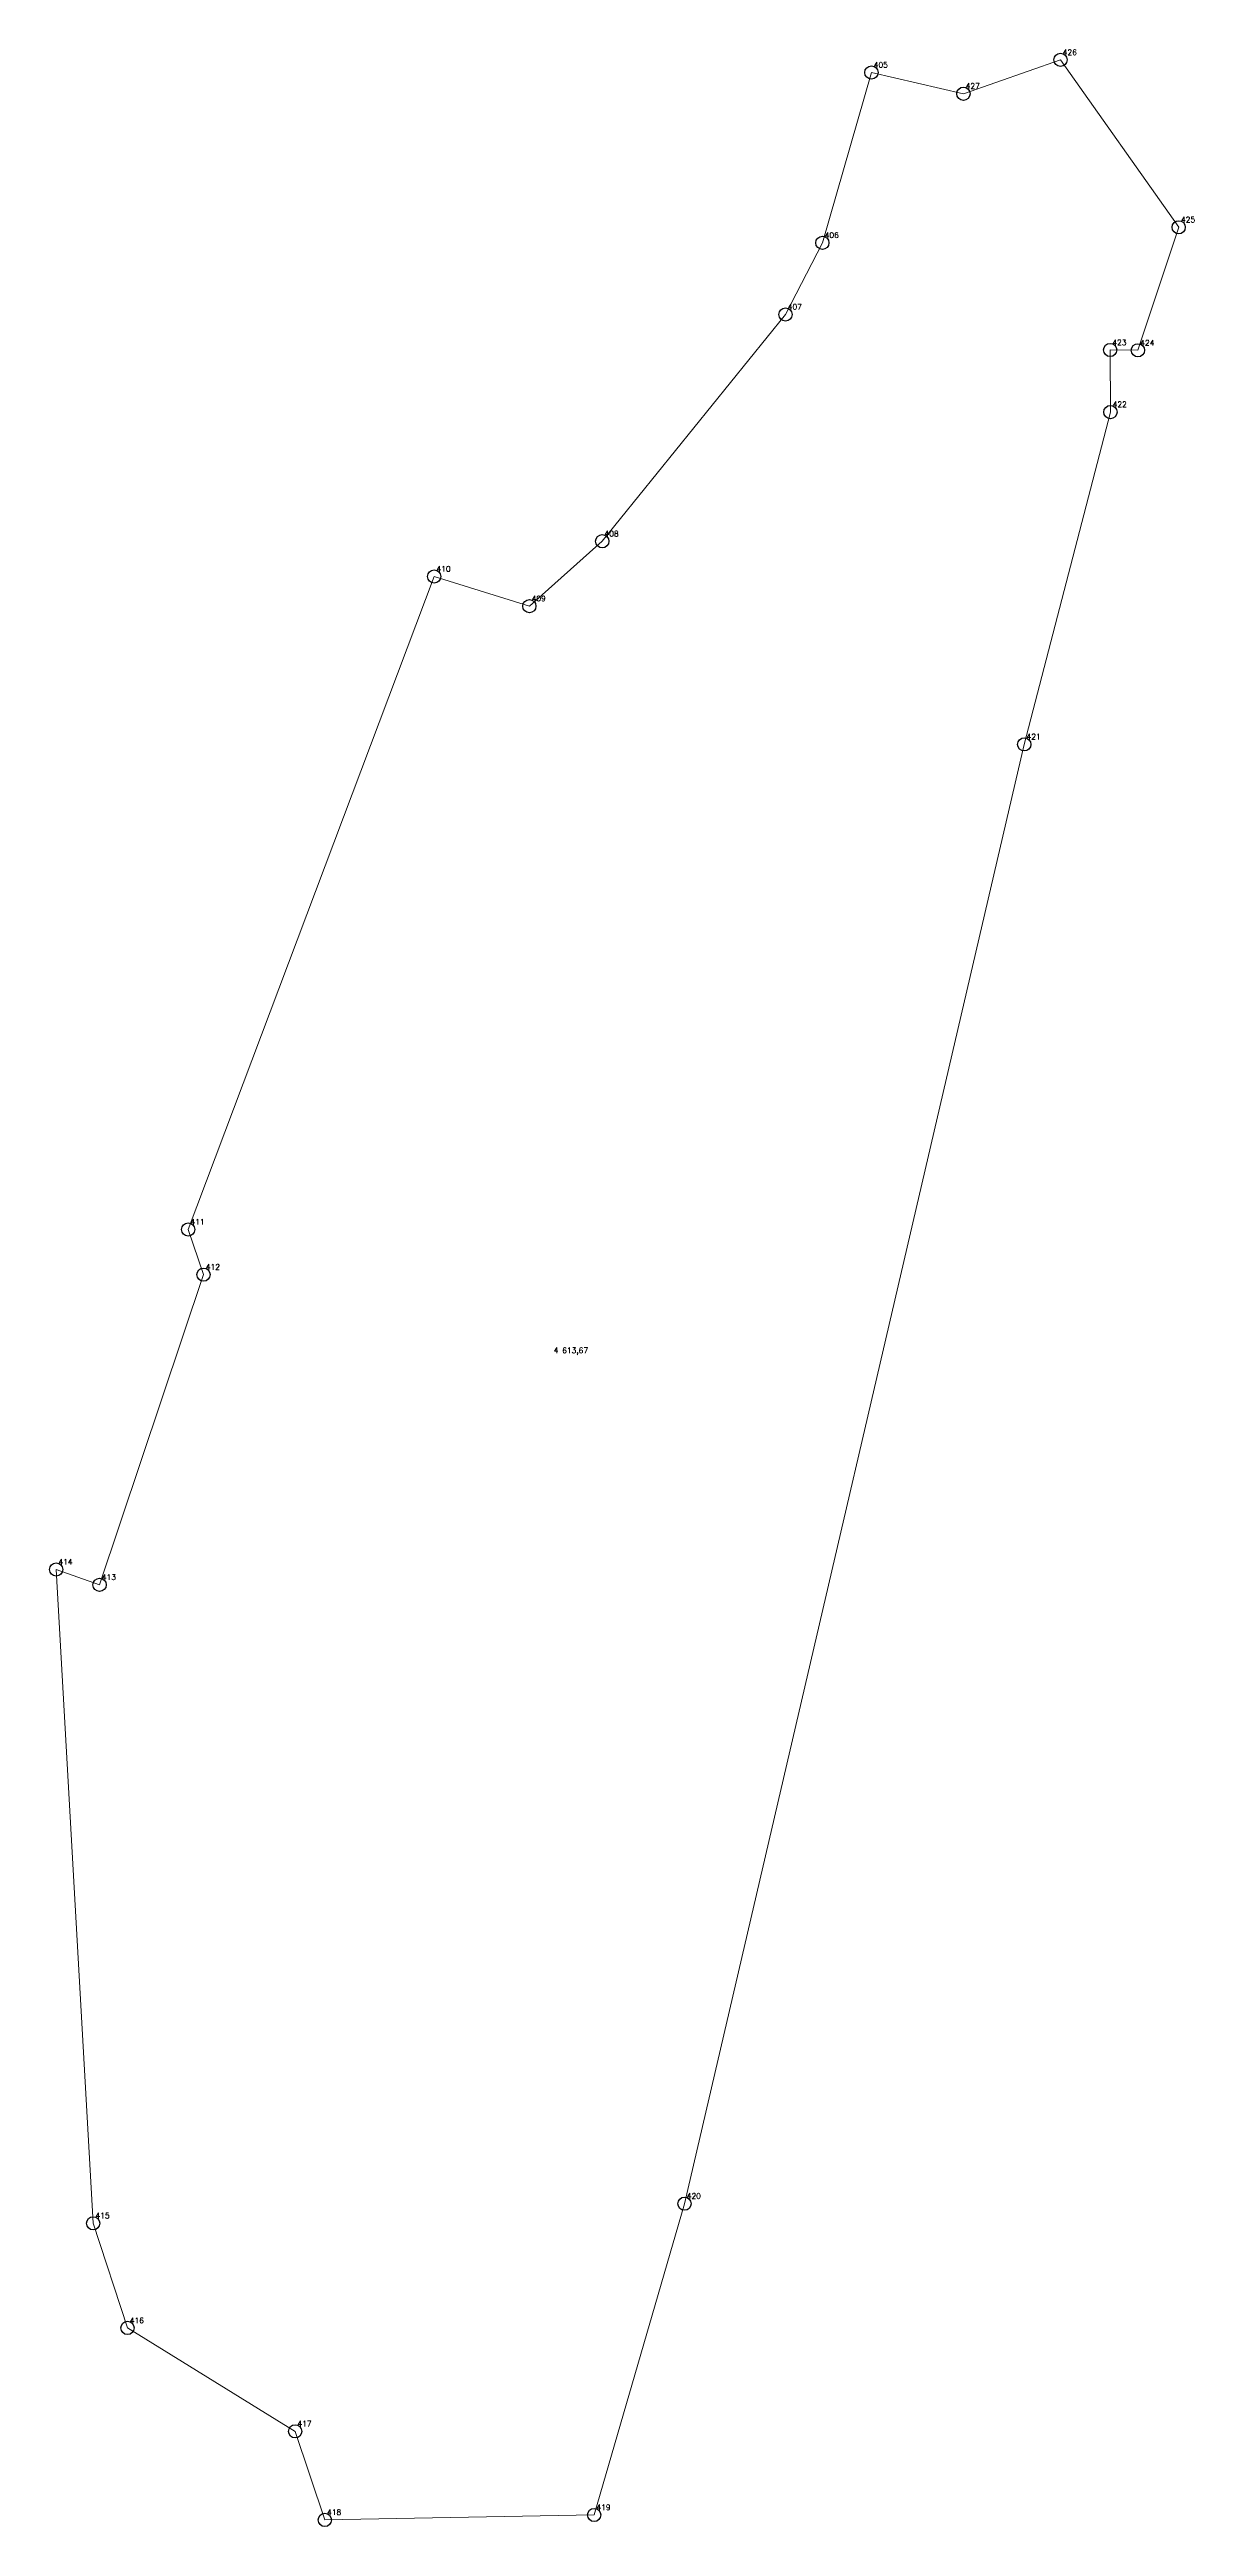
# Model space of a CAD drawing. Extents: x 1392715 to 1399949, y 356205 to 360837.
# Drawn here: x 1395610 to 1395674.9, y 359734.1 to 359874.5 of the extents above; entities that cross this region are included whole.
import ezdxf

# ---------------------------------------------------------------- set-up
doc = ezdxf.new("R2010")
doc.units = 0
doc.header["$PDMODE"] = 33
doc.header["$PDSIZE"] = 0.75
doc.layers.add('10 - ценные фрагменты благоустройства', color=7, linetype='Continuous')
doc.styles.get("Standard").update_dxf_attribs({"font": 'simplex.shx'})

msp = doc.modelspace()

# ---------------------------------------------------------------- linework, layer by layer
at = {"layer": '10 - ценные фрагменты благоустройства', "color": 7, "lineweight": 20}
msp.add_lwpolyline([(1395656.61, 359873.16), (1395661.82, 359871.96), (1395667.32, 359873.88), (1395674.02, 359864.39), (1395671.71, 359857.42), (1395670.14, 359857.44), (1395670.15, 359853.92), (1395665.27, 359835.09), (1395646.02, 359752.39), (1395640.9, 359734.75), (1395625.64, 359734.47), (1395623.96, 359739.49), (1395614.46, 359745.35), (1395612.52, 359751.28), (1395610.42, 359788.33), (1395612.88, 359787.46), (1395618.77, 359805.04), (1395617.9, 359807.6), (1395631.84, 359844.6), (1395637.23, 359842.92), (1395641.36, 359846.6), (1395651.74, 359859.45), (1395653.83, 359863.51), (1395656.61, 359873.16)], close=True, dxfattribs=at)
at = {"layer": '10 - ценные фрагменты благоустройства'}
for p in [(1395667.32, 359873.88), (1395656.61, 359873.16), (1395661.82, 359871.96), (1395674.02, 359864.39), (1395653.83, 359863.51), (1395651.74, 359859.45), (1395670.14, 359857.44), (1395671.71, 359857.42), (1395670.15, 359853.92), (1395641.36, 359846.6), (1395631.84, 359844.6), (1395637.23, 359842.92), (1395665.27, 359835.09), (1395617.9, 359807.6), (1395618.77, 359805.04), (1395610.42, 359788.33), (1395612.88, 359787.46), (1395646.02, 359752.39), (1395612.52, 359751.28), (1395614.46, 359745.35), (1395623.96, 359739.49), (1395625.64, 359734.47), (1395640.9, 359734.75)]:
    msp.add_point(p, dxfattribs=at)

# ---------------------------------------------------------------- texts
at = {"layer": '10 - ценные фрагменты благоустройства', "color": 7}
for s, p in [('426', (1395667.45, 359874.15)), ('405', (1395656.74, 359873.44)), ('427', (1395661.95, 359872.24)), ('425', (1395674.15, 359864.67)), ('406', (1395653.96, 359863.79)), ('407', (1395651.87, 359859.73)), ('423', (1395670.26, 359857.71)), ('424', (1395671.84, 359857.69)), ('422', (1395670.28, 359854.2)), ('408', (1395641.49, 359846.87)), ('410', (1395631.97, 359844.88)), ('409', (1395637.36, 359843.2)), ('421', (1395665.4, 359835.37)), ('411', (1395618.03, 359807.88)), ('412', (1395618.9, 359805.32)), ('4 613,67', (1395638.61, 359800.59)), ('414', (1395610.55, 359788.61)), ('413', (1395613.01, 359787.74)), ('420', (1395646.15, 359752.67)), ('415', (1395612.65, 359751.56)), ('416', (1395614.59, 359745.62)), ('417', (1395624.09, 359739.77)), ('419', (1395641.03, 359735.03)), ('418', (1395625.77, 359734.75))]:
    msp.add_text(s, height=0.311, dxfattribs=at).set_placement(p)

doc.saveas('drawing.dxf')
